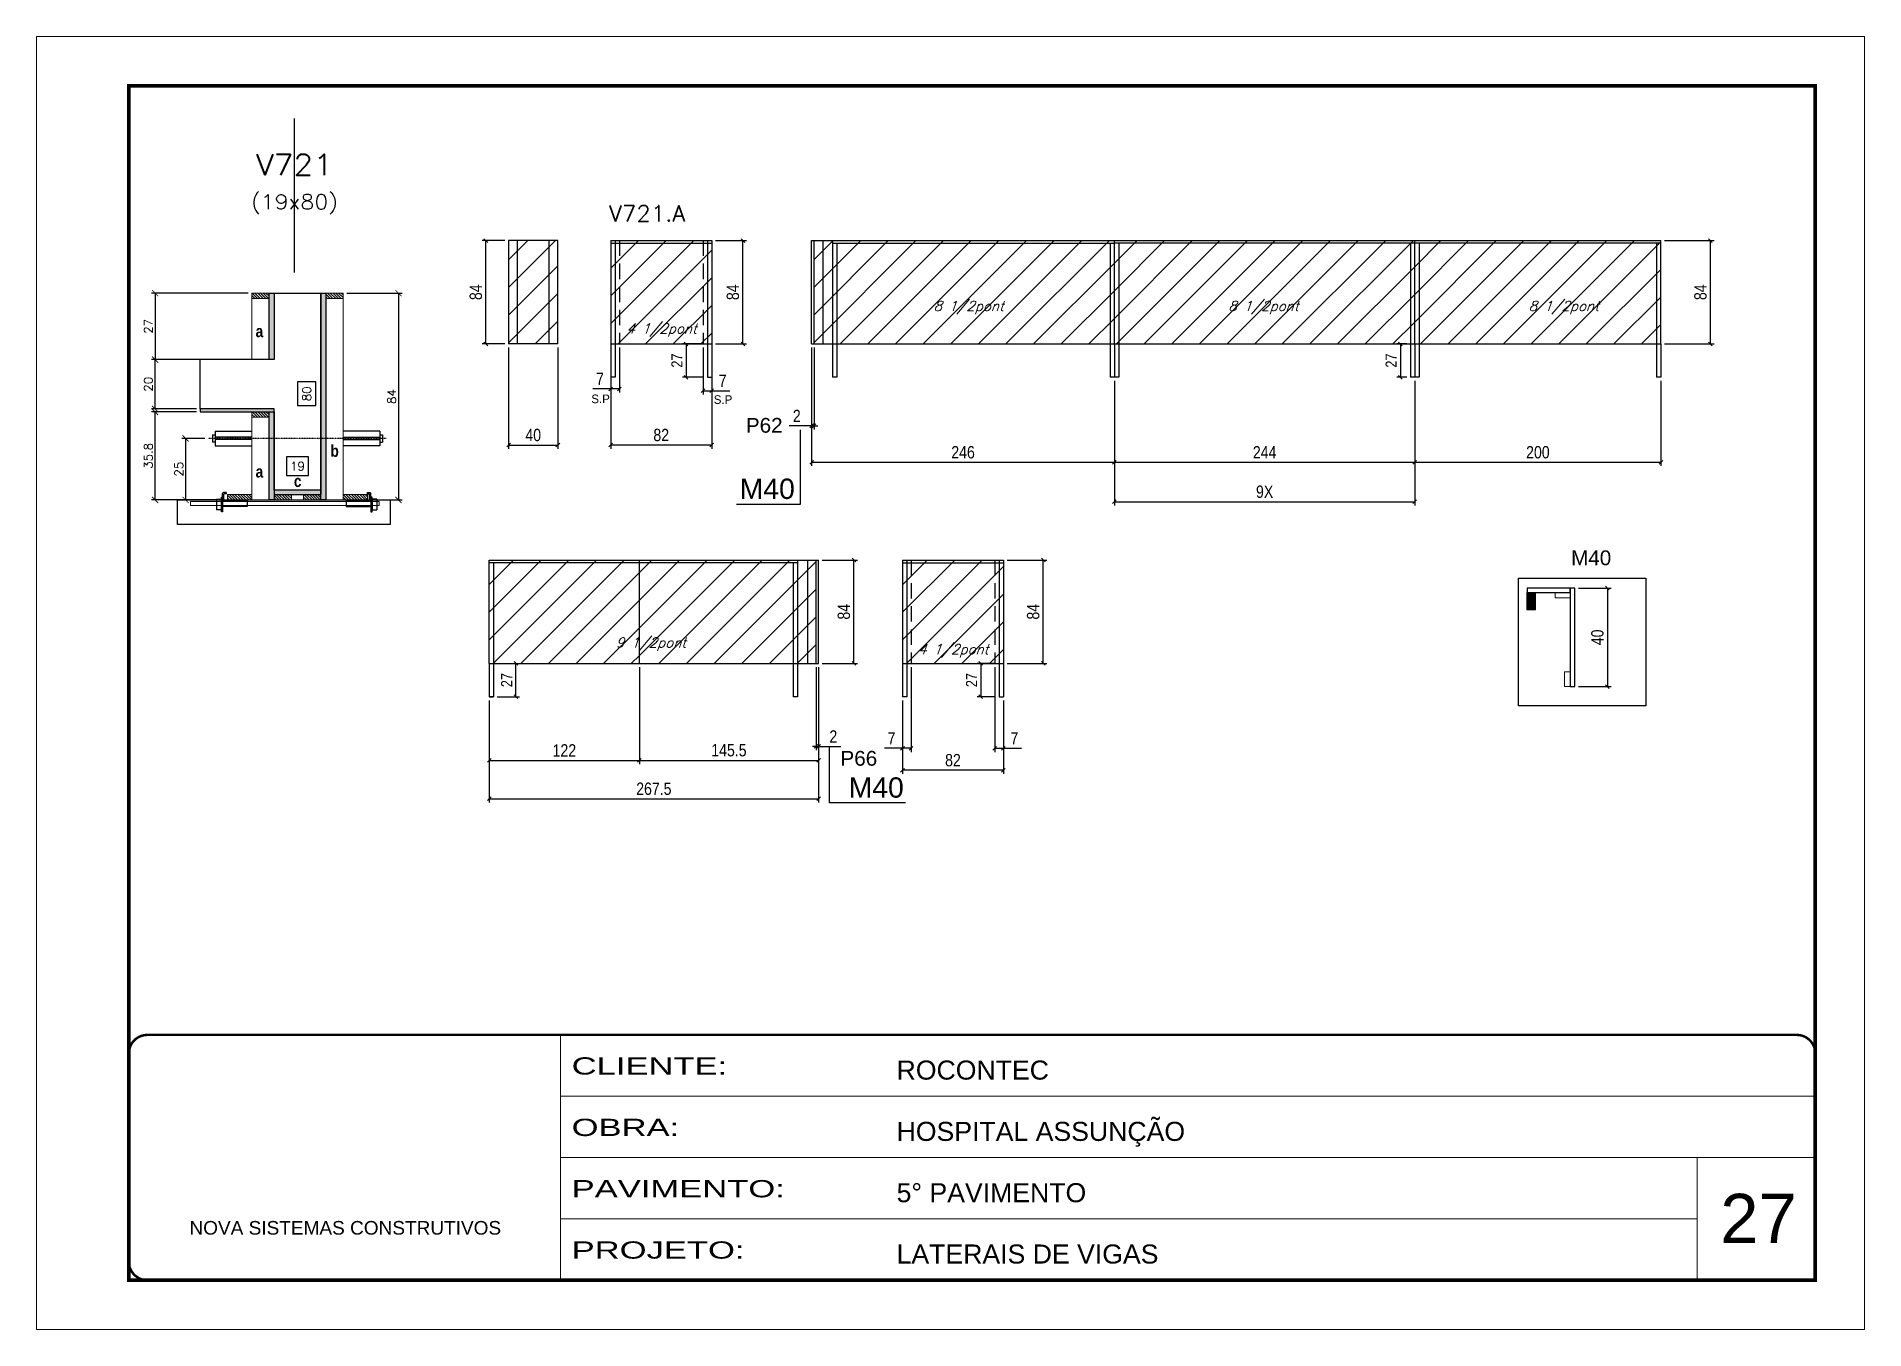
# Model space of a CAD drawing. Extents: x -20960 to -5926, y -2106 to 21915.
# Drawn here: x -9023 to -7538, y 13974 to 15024 of the extents above; entities that cross this region are included whole.
import ezdxf
from ezdxf.enums import TextEntityAlignment as Align

# ---------------------------------------------------------------- set-up
doc = ezdxf.new("R2010")
doc.units = 0
for name, pattern in [('CONTINUO', [0]), ('DASHED', [0.75, 0.5, -0.25]), ('HIDDEN', [0.375, 0.25, -0.125])]:
    doc.linetypes.add(name, pattern=pattern)
for name, color, linetype in [('5', 5, 'Continuous'), ('barrote', 251, 'Continuous'), ('COTA', 241, 'Continuous'), ('Cota Seção (2x)', 4, 'Continuous'), ('detalhes', 4, 'Continuous'), ('NOMENCLATURA', 7, 'Continuous'), ('Painéis', 200, 'Continuous'), ('presilha', 1, 'Continuous'), ('Reaproveitamento', 251, 'Continuous'), ('SARR_2.2x7', 40, 'Continuous'), ('SARR_3.5x7', 81, 'Continuous'), ('TENSOR', 3, 'Continuous'), ('texto', 7, 'Continuous'), ('Texto de Titulo', 7, 'Continuous'), ('Texto Qtd Sarr', 242, 'Continuous')]:
    doc.layers.add(name, color=color, linetype=linetype)
for name, color, linetype, lineweight in [('CARIMBO', 255, 'Continuous', 9), ('CONCRETO', 251, 'Continuous', 25), ('Folhas', 255, 'Continuous', 9), ('Hachura', 251, 'Continuous', 9), ('Madeira', 126, 'Continuous', 18), ('Sarr 2.2x7', 40, 'Continuous', 9), ('SARRAFO DE PRESSAO', 251, 'DASHED', 9), ('SCO-___-LAJ', 2, 'Continuous', 0), ('Texto Seção', 7, 'Continuous', 15)]:
    doc.layers.add(name, color=color, linetype=linetype, lineweight=lineweight)
doc.styles.add('ARIAL', font='arial.ttf')
doc.styles.add('COTA TECNICA', font='techl___.ttf', dxfattribs={"height": 10})
doc.styles.add('COTA TECNICA-50', font='techl___.ttf', dxfattribs={"height": 9})
doc.styles.add('REGUA-120', font='ROMANS.shx', dxfattribs={"height": 15})
doc.styles.add('Romans', font='romans.shx')
doc.styles.add('ROMAS860', font='ROMAS860.SHX')
doc.styles.get("Standard").update_dxf_attribs({"font": 'arial.ttf'})
doc.styles.add('TECNICA', font='techb___.ttf', dxfattribs={"height": 10})
doc.styles.add('Tecnologia', font='')
doc.styles.get('Tecnologia').set_extended_font_data('Forgotten Futurist')
doc.dimstyles.new('COTA PAINEL-50', dxfattribs={"dimtxt": 9, "dimasz": 3, "dimexe": 3, "dimexo": 3, "dimgap": 3, "dimtad": 1, "dimdec": 1, "dimzin": 12, "dimdsep": 46, "dimtxsty": 'COTA TECNICA-50', "dimblk1": 'OBLIQUE', "dimblk2": 'OBLIQUE', "dimsah": 1, "dimcen": 0.9, "dimclrd": 4, "dimclre": 4, "dimclrt": 240, "dimadec": 1, "dimazin": 3, "dimtfac": 1, "dimtdec": 1, "dimtmove": 0, "dimatfit": 3, "dimfxl": 1, "dimtolj": 1, "dimtzin": 12, "dimarcsym": 0})
doc.dimstyles.new('Cota Seção (2x)', dxfattribs={"dimtxt": 7, "dimasz": 5, "dimexe": 3, "dimexo": 3, "dimgap": 2, "dimtad": 3, "dimdec": 1, "dimlfac": 0.5, "dimzin": 12, "dimdsep": 46, "dimtxsty": 'Romans', "dimblk": 'ARCHTICK', "dimcen": 0, "dimclrd": 4, "dimclre": 4, "dimclrt": 1, "dimadec": 1, "dimazin": 3, "dimtfac": 1, "dimtdec": 1, "dimtmove": 0, "dimatfit": 3, "dimldrblk": 'OBLIQUE', "dimfxl": 1, "dimtolj": 1, "dimtzin": 12, "dimarcsym": 0})
doc.dimstyles.new('Cota Seção interna', dxfattribs={"dimtxt": 7, "dimasz": 6, "dimexe": 0.18, "dimexo": 2, "dimgap": -4, "dimtad": 3, "dimdec": 1, "dimlfac": 0.5, "dimzin": 12, "dimdsep": 46, "dimtxsty": 'Romans', "dimblk": 'ARCHTICK', "dimcen": 0.09, "dimse1": 1, "dimse2": 1, "dimsd1": 1, "dimsd2": 1, "dimclrd": 180, "dimclre": 5, "dimclrt": 1, "dimadec": 0, "dimazin": 3, "dimtfac": 1, "dimtdec": 1, "dimtofl": 0, "dimtmove": 0, "dimatfit": 3, "dimldrblk": 'ARCHTICK', "dimfxl": 1, "dimtolj": 1, "dimtzin": 0, "dimarcsym": 0})
doc.dimstyles.new('PAINEL', dxfattribs={"dimtxt": 10, "dimasz": 3, "dimexe": 3, "dimexo": 3, "dimgap": 3, "dimtad": 1, "dimdec": 1, "dimzin": 12, "dimdsep": 46, "dimtxsty": 'COTA TECNICA', "dimblk1": 'OBLIQUE', "dimblk2": 'OBLIQUE', "dimsah": 1, "dimcen": 0.9, "dimclrd": 4, "dimclre": 4, "dimclrt": 240, "dimadec": 1, "dimazin": 3, "dimtfac": 1, "dimtdec": 1, "dimtmove": 0, "dimatfit": 3, "dimfxl": 1, "dimtolj": 1, "dimtzin": 12, "dimarcsym": 0})
pattern_1 = [(45, (-1625.5, -3445.725), (-11.22532, 11.22532), [])]
pattern_2 = [(45, (-1612, 1148.575), (-11.22532, 11.22532), [])]

msp = doc.modelspace()

# ---------------------------------------------------------------- texts
at = {"layer": '5', "linetype": 'Continuous'}
for s, p in [('P62', (-8447.23, 14702.22)), ('P66', (-8370.39, 14431.77))]:
    msp.add_text(s, height=12, rotation=0.00004, dxfattribs=at).set_placement(p)
at = {"layer": '5', "color": 7, "linetype": 'Continuous'}
msp.add_text('M40', height=12, rotation=359.99996, dxfattribs=at).set_placement((-7776.81, 14594.61))
at = {"layer": 'CARIMBO', "style": 'ARIAL'}
msp.add_text('27', height=40, dxfattribs=at).set_placement((-7655.64, 14044.08))
at = {"layer": 'detalhes', "style": 'TECNICA'}
for s, p in [('a', (-8845.51, 14779.81)), ('b', (-8784.68, 14682.65)), ('a', (-8845.51, 14665.81)), ('c', (-8814.4, 14658.12))]:
    msp.add_text(s, height=9.6, dxfattribs=at).set_placement(p)
at = {"layer": 'NOMENCLATURA', "linetype": 'Continuous'}
for rotation, p in [(360, (-8452.3, 14648.41)), (0, (-8363.77, 14405.81))]:
    msp.add_text('M40', height=16.5, rotation=rotation, dxfattribs=at).set_placement(p)
at = {"layer": 'texto', "color": 2, "char_height": 8, "attachment_point": 5, "style": 'Romans'}
for s, insert in [('{\\Q19;\\C256;8 1/2pont}', (-8266.23, 14803.82)), ('{\\Q19;\\C256;8 1/2pont}', (-8026.74, 14803.82)), ('{\\Q19;\\C256;8 1/2pont}', (-7782.74, 14803.82)), ('{\\Q19;\\C256;4 1/2pont}', (-8515.61, 14785.55)), ('{\\Q19;\\C256;9 1/2pont}', (-8524.33, 14530.51)), ('{\\Q19;\\C256;4 1/2pont}', (-8278.66, 14525.08))]:
    msp.add_mtext(s, dxfattribs=dict(at, insert=insert))
at = {"layer": 'texto', "color": 4, "char_height": 7, "attachment_point": 5, "style": 'ROMAS860'}
for insert in [(-8565.27, 14729.66), (-8465.79, 14729.07)]:
    msp.add_mtext('S.P', dxfattribs=dict(at, insert=insert))
at = {"layer": 'Texto Seção', "style": 'REGUA-120', "width": 1.05}
msp.add_text('V721.A', height=13, dxfattribs=at).set_placement((-8558.43, 14873.75))

# ---------------------------------------------------------------- blocks, each defined once
blk = doc.blocks.new('9999999999')
at = {"color": 30, "linetype": 'CONTINUO'}
for p, q in [((98564.6, 34230.2), (98564.6, 34429.4)), ((98564.6, 34379.6), (99584, 34379.6)), ((98564.6, 34329.8), (99488, 34329.8)), ((99584, 34329.8), (99488, 34329.8)), ((99488, 34329.8), (99488, 34230.2)), ((98564.6, 34280), (99488, 34280))]:
    blk.add_line(p, q, dxfattribs=at)
at = {"color": 30, "linetype": 'CONTINUO', "const_width": 2}
blk.add_lwpolyline([(99584, 34230.2), (99584, 34414.4, 0.414214), (99569, 34429.4), (98229, 34429.4, 0.414214), (98214, 34414.4), (98214, 34245.2, 0.414214), (98229, 34230.2), (99584, 34230.2)], format="xyb", dxfattribs=at)
at = {"layer": 'Folhas'}
blk.add_lwpolyline([(98139, 34190.2), (99624, 34190.2), (99624, 35240.2), (98139, 35240.2)], close=True, dxfattribs=at)
at = {"layer": 'Folhas', "color": 30, "const_width": 3}
blk.add_lwpolyline([(98214, 34230.2), (99584, 34230.2), (99584, 35200.2), (98214, 35200.2)], close=True, dxfattribs=at)
at = {"color": 7, "linetype": 'Continuous', "ltscale": 5, "style": 'ARIAL'}
for s, height, p in [('ROCONTEC', 15.48, (98837.7, 34393.1)), ('HOSPITAL ASSUNÇÃO', 15.483, (98837.7, 34343.3)), ('5° PAVIMENTO', 15.483, (98837.7, 34293.5)), ('NOVA SISTEMAS CONSTRUTIVOS', 11.059, (98263.2, 34267.2)), ('LATERAIS DE VIGAS', 15.483, (98837.7, 34243.7))]:
    blk.add_text(s, height=height, dxfattribs=at).set_placement(p)
at = {"layer": 'Folhas', "color": 7, "style": 'Tecnologia', "width": 1.5}
for s, p in [('CLIENTE:', (98573.7, 34397.2)), ('OBRA:', (98573.7, 34347.3)), ('PAVIMENTO:', (98573.7, 34297.5)), ('PROJETO:', (98573.7, 34247.7))]:
    blk.add_text(s, height=14, dxfattribs=at).set_placement(p)
blk = doc.blocks.new('_Oblique')
at = {"color": 0, "linetype": 'ByBlock', "lineweight": -2}
blk.add_line((-0.5, -0.5), (0.5, 0.5), dxfattribs=at)
blk = doc.blocks.new('*D794')
at = {"layer": 'COTA', "color": 4, "lineweight": -2, "ltscale": 25, "transparency": 16777216}
for p, q in [((-8393.8, 14771.3), (-8393.8, 14675.2)), ((-8147.8, 14744.3), (-8147.8, 14675.2)), ((-8393.8, 14678.2), (-8147.8, 14678.2))]:
    blk.add_line(p, q, dxfattribs=at)
at = {"layer": 'Defpoints', "color": 0, "ltscale": 25, "transparency": 16777216}
for p in [(-8393.8, 14774.3), (-8147.8, 14747.3), (-8147.8, 14678.2)]:
    blk.add_point(p, dxfattribs=at)
at = {"layer": 'COTA', "color": 4, "lineweight": -2, "ltscale": 25, "transparency": 16777216, "xscale": 3, "yscale": 3, "zscale": 3, "rotation": 180}
blk.add_blockref('_Oblique', (-8393.8, 14678.2), dxfattribs=at)
at = {"layer": 'COTA', "color": 4, "lineweight": -2, "ltscale": 25, "transparency": 16777216, "xscale": 3, "yscale": 3, "zscale": 3}
blk.add_blockref('_Oblique', (-8147.8, 14678.2), dxfattribs=at)
at = {"layer": 'COTA', "color": 240, "ltscale": 25, "transparency": 16777216, "insert": (-8270.8, 14686.3), "char_height": 10, "attachment_point": 5, "style": 'COTA TECNICA'}
blk.add_mtext('\\A1;246', dxfattribs=at)
blk = doc.blocks.new('*D795')
at = {"layer": 'COTA', "color": 4, "lineweight": -2, "ltscale": 25, "transparency": 16777216}
for p, q in [((-8147.8, 14744.3), (-8147.8, 14675.2)), ((-7903.8, 14744.3), (-7903.8, 14675.2)), ((-8147.8, 14678.2), (-7903.8, 14678.2))]:
    blk.add_line(p, q, dxfattribs=at)
at = {"layer": 'Defpoints', "color": 0, "ltscale": 25, "transparency": 16777216}
for p in [(-8147.8, 14747.3), (-7903.8, 14747.3), (-7903.8, 14678.2)]:
    blk.add_point(p, dxfattribs=at)
at = {"layer": 'COTA', "color": 4, "lineweight": -2, "ltscale": 25, "transparency": 16777216, "xscale": 3, "yscale": 3, "zscale": 3, "rotation": 180}
blk.add_blockref('_Oblique', (-8147.8, 14678.2), dxfattribs=at)
at = {"layer": 'COTA', "color": 4, "lineweight": -2, "ltscale": 25, "transparency": 16777216, "xscale": 3, "yscale": 3, "zscale": 3}
blk.add_blockref('_Oblique', (-7903.8, 14678.2), dxfattribs=at)
at = {"layer": 'COTA', "color": 240, "ltscale": 25, "transparency": 16777216, "insert": (-8025.8, 14686.3), "char_height": 10, "attachment_point": 5, "style": 'COTA TECNICA'}
blk.add_mtext('\\A1;244', dxfattribs=at)
blk = doc.blocks.new('*D796')
at = {"layer": 'COTA', "color": 4, "lineweight": -2, "ltscale": 25, "transparency": 16777216}
for p, q in [((-8147.8, 14744.3), (-8147.8, 14643.2)), ((-7903.8, 14744.3), (-7903.8, 14643.2)), ((-8147.8, 14646.2), (-7903.8, 14646.2))]:
    blk.add_line(p, q, dxfattribs=at)
at = {"layer": 'Defpoints', "color": 0, "ltscale": 25, "transparency": 16777216}
for p in [(-8147.8, 14747.3), (-7903.8, 14747.3), (-7903.8, 14646.2)]:
    blk.add_point(p, dxfattribs=at)
at = {"layer": 'COTA', "color": 4, "lineweight": -2, "ltscale": 25, "transparency": 16777216, "xscale": 3, "yscale": 3, "zscale": 3, "rotation": 180}
blk.add_blockref('_Oblique', (-8147.8, 14646.2), dxfattribs=at)
at = {"layer": 'COTA', "color": 4, "lineweight": -2, "ltscale": 25, "transparency": 16777216, "xscale": 3, "yscale": 3, "zscale": 3}
blk.add_blockref('_Oblique', (-7903.8, 14646.2), dxfattribs=at)
at = {"layer": 'COTA', "color": 240, "ltscale": 25, "transparency": 16777216, "insert": (-8025.8, 14654.2), "char_height": 10, "attachment_point": 5, "style": 'COTA TECNICA'}
blk.add_mtext('\\A1;9X', dxfattribs=at)
blk = doc.blocks.new('*D797')
at = {"layer": 'COTA', "color": 4, "lineweight": -2, "ltscale": 25, "transparency": 16777216}
for p, q in [((-8388.2, 14511.8), (-8388.2, 14401.9)), ((-8655.7, 14484.8), (-8655.7, 14401.9)), ((-8655.7, 14404.9), (-8388.2, 14404.9))]:
    blk.add_line(p, q, dxfattribs=at)
at = {"layer": 'Defpoints', "color": 0, "ltscale": 25, "transparency": 16777216}
for p in [(-8388.2, 14514.8), (-8655.7, 14487.8), (-8388.2, 14404.9)]:
    blk.add_point(p, dxfattribs=at)
at = {"layer": 'COTA', "color": 4, "lineweight": -2, "ltscale": 25, "transparency": 16777216, "xscale": 3, "yscale": 3, "zscale": 3, "rotation": 180}
blk.add_blockref('_Oblique', (-8655.7, 14404.9), dxfattribs=at)
at = {"layer": 'COTA', "color": 4, "lineweight": -2, "ltscale": 25, "transparency": 16777216, "xscale": 3, "yscale": 3, "zscale": 3}
blk.add_blockref('_Oblique', (-8388.2, 14404.9), dxfattribs=at)
at = {"layer": 'COTA', "color": 240, "ltscale": 25, "transparency": 16777216, "insert": (-8522, 14413), "char_height": 10, "attachment_point": 5, "style": 'COTA TECNICA'}
blk.add_mtext('\\A1;267.5', dxfattribs=at)
blk = doc.blocks.new('*D798')
at = {"layer": 'COTA', "color": 4, "lineweight": -2, "ltscale": 25, "transparency": 16777216}
for p, q in [((-8533.7, 14511.8), (-8533.7, 14433.1)), ((-8655.7, 14484.8), (-8655.7, 14433.1)), ((-8655.7, 14436.1), (-8533.7, 14436.1))]:
    blk.add_line(p, q, dxfattribs=at)
at = {"layer": 'Defpoints', "color": 0, "ltscale": 25, "transparency": 16777216}
for p in [(-8533.7, 14514.8), (-8655.7, 14487.8), (-8533.7, 14436.1)]:
    blk.add_point(p, dxfattribs=at)
at = {"layer": 'COTA', "color": 4, "lineweight": -2, "ltscale": 25, "transparency": 16777216, "xscale": 3, "yscale": 3, "zscale": 3, "rotation": 180}
blk.add_blockref('_Oblique', (-8655.7, 14436.1), dxfattribs=at)
at = {"layer": 'COTA', "color": 4, "lineweight": -2, "ltscale": 25, "transparency": 16777216, "xscale": 3, "yscale": 3, "zscale": 3}
blk.add_blockref('_Oblique', (-8533.7, 14436.1), dxfattribs=at)
at = {"layer": 'COTA', "color": 240, "ltscale": 25, "transparency": 16777216, "insert": (-8594.7, 14444.2), "char_height": 10, "attachment_point": 5, "style": 'COTA TECNICA'}
blk.add_mtext('\\A1;122', dxfattribs=at)
blk = doc.blocks.new('*D799')
at = {"layer": 'COTA', "color": 4, "lineweight": -2, "ltscale": 25, "transparency": 16777216}
for p, q in [((-8533.7, 14511.8), (-8533.7, 14433.1)), ((-8388.2, 14511.8), (-8388.2, 14433.1)), ((-8533.7, 14436.1), (-8388.2, 14436.1))]:
    blk.add_line(p, q, dxfattribs=at)
at = {"layer": 'Defpoints', "color": 0, "ltscale": 25, "transparency": 16777216}
for p in [(-8533.7, 14514.8), (-8388.2, 14514.8), (-8388.2, 14436.1)]:
    blk.add_point(p, dxfattribs=at)
at = {"layer": 'COTA', "color": 4, "lineweight": -2, "ltscale": 25, "transparency": 16777216, "xscale": 3, "yscale": 3, "zscale": 3, "rotation": 180}
blk.add_blockref('_Oblique', (-8533.7, 14436.1), dxfattribs=at)
at = {"layer": 'COTA', "color": 4, "lineweight": -2, "ltscale": 25, "transparency": 16777216, "xscale": 3, "yscale": 3, "zscale": 3}
blk.add_blockref('_Oblique', (-8388.2, 14436.1), dxfattribs=at)
at = {"layer": 'COTA', "color": 240, "ltscale": 25, "transparency": 16777216, "insert": (-8461, 14444.3), "char_height": 10, "attachment_point": 5, "style": 'COTA TECNICA'}
blk.add_mtext('\\A1;145.5', dxfattribs=at)
blk = doc.blocks.new('titulo1')
at = {"layer": 'Defpoints', "color": 252, "linetype": 'HIDDEN', "ltscale": 2}
blk.add_line((0, 0), (0, 125), dxfattribs=at)
at = {"layer": 'Defpoints', "style": 'Romans', "oblique": 15}
blk.add_attdef('FOLHA', text='', height=10, dxfattribs=at).set_placement((0, 15.6), align=Align.MIDDLE_CENTER)
at = {"layer": 'Texto Qtd Sarr', "color": 3, "style": 'Romans', "oblique": 15}
for tag, height, p in [('TITULO', 17, (0, 71.4)), ('SEÇÃO', 12, (0, 41.5))]:
    blk.add_attdef(tag, text='', height=height, dxfattribs=at).set_placement(p, align=Align.MIDDLE_CENTER)
blk = doc.blocks.new('*D800')
at = {"layer": 'COTA', "color": 4, "lineweight": -2, "ltscale": 25, "transparency": 16777216}
for p, q in [((-8390.2, 14511.8), (-8390.2, 14444.5)), ((-8388.2, 14511.8), (-8388.2, 14444.5)), ((-8390.2, 14447.5), (-8393.2, 14447.5)), ((-8390.2, 14447.5), (-8388.2, 14447.5)), ((-8388.2, 14447.5), (-8370.1, 14447.5))]:
    blk.add_line(p, q, dxfattribs=at)
at = {"layer": 'Defpoints', "color": 0, "ltscale": 25, "transparency": 16777216}
for p in [(-8390.2, 14514.8), (-8388.2, 14514.8), (-8388.2, 14447.5)]:
    blk.add_point(p, dxfattribs=at)
at = {"layer": 'COTA', "color": 4, "lineweight": -2, "ltscale": 25, "transparency": 16777216, "xscale": 3, "yscale": 3, "zscale": 3}
blk.add_blockref('_Oblique', (-8390.2, 14447.5), dxfattribs=at)
at = {"layer": 'COTA', "color": 4, "lineweight": -2, "ltscale": 25, "transparency": 16777216, "xscale": 3, "yscale": 3, "zscale": 3, "rotation": 180}
blk.add_blockref('_Oblique', (-8388.2, 14447.5), dxfattribs=at)
at = {"layer": 'COTA', "color": 240, "ltscale": 25, "transparency": 16777216, "insert": (-8376.2, 14455.5), "char_height": 10, "attachment_point": 5, "style": 'COTA TECNICA'}
blk.add_mtext('\\A1;2', dxfattribs=at)
blk = doc.blocks.new('*D817')
at = {"layer": 'Defpoints', "color": 0, "linetype": 'ByBlock', "transparency": 16777216}
for p in [(-7773.7, 14576), (-7773.7, 14496), (-7747.3, 14496)]:
    blk.add_point(p, dxfattribs=at)
at = {"layer": 'Sarr 2.2x7', "color": 4, "linetype": 'ByBlock', "lineweight": -2, "transparency": 16777216}
for p, q in [((-7770.7, 14576), (-7744.3, 14576)), ((-7747.3, 14576), (-7747.3, 14496)), ((-7770.7, 14496), (-7744.3, 14496))]:
    blk.add_line(p, q, dxfattribs=at)
at = {"layer": 'Sarr 2.2x7', "color": 4, "linetype": 'ByBlock', "lineweight": -2, "transparency": 16777216, "xscale": 3, "yscale": 3, "zscale": 3}
for p, rotation in [((-7747.3, 14576), 90), ((-7747.3, 14496), 270)]:
    blk.add_blockref('_Oblique', p, dxfattribs=dict(at, rotation=rotation))
at = {"layer": 'Sarr 2.2x7', "color": 240, "linetype": 'ByBlock', "transparency": 16777216, "insert": (-7755.4, 14536), "char_height": 10, "attachment_point": 5, "rotation": 90, "style": 'COTA TECNICA'}
blk.add_mtext('\\A1;40', dxfattribs=at)
blk = doc.blocks.new('*D818')
at = {"layer": 'COTA', "color": 4, "lineweight": -2, "ltscale": 25, "transparency": 16777216}
for p, q in [((-8245, 14511.8), (-8245, 14442.9)), ((-8238, 14484.8), (-8238, 14442.9)), ((-8245, 14445.9), (-8238, 14445.9)), ((-8238, 14445.9), (-8223.3, 14445.9))]:
    blk.add_line(p, q, dxfattribs=at)
at = {"layer": 'Defpoints', "color": 0, "ltscale": 25, "transparency": 16777216}
for p in [(-8245, 14514.8), (-8238, 14487.8), (-8238, 14445.9)]:
    blk.add_point(p, dxfattribs=at)
at = {"layer": 'COTA', "color": 4, "lineweight": -2, "ltscale": 25, "transparency": 16777216, "xscale": 3, "yscale": 3, "zscale": 3, "rotation": 180}
blk.add_blockref('_Oblique', (-8245, 14445.9), dxfattribs=at)
at = {"layer": 'COTA', "color": 4, "lineweight": -2, "ltscale": 25, "transparency": 16777216, "xscale": 3, "yscale": 3, "zscale": 3}
blk.add_blockref('_Oblique', (-8238, 14445.9), dxfattribs=at)
at = {"layer": 'COTA', "color": 240, "ltscale": 25, "transparency": 16777216, "insert": (-8229.1, 14454), "char_height": 10, "attachment_point": 5, "style": 'COTA TECNICA'}
blk.add_mtext('\\A1;7', dxfattribs=at)
blk = doc.blocks.new('*D801')
at = {"layer": 'COTA', "color": 4, "lineweight": -2, "ltscale": 25, "transparency": 16777216}
for p, q in [((-8313, 14511.8), (-8313, 14442.9)), ((-8320, 14484.8), (-8320, 14442.9)), ((-8320, 14445.9), (-8334.7, 14445.9)), ((-8313, 14445.9), (-8320, 14445.9))]:
    blk.add_line(p, q, dxfattribs=at)
at = {"layer": 'Defpoints', "color": 0, "ltscale": 25, "transparency": 16777216}
for p in [(-8313, 14514.8), (-8320, 14487.8), (-8320, 14445.9)]:
    blk.add_point(p, dxfattribs=at)
at = {"layer": 'COTA', "color": 4, "lineweight": -2, "ltscale": 25, "transparency": 16777216, "xscale": 3, "yscale": 3, "zscale": 3, "rotation": 180}
blk.add_blockref('_Oblique', (-8320, 14445.9), dxfattribs=at)
at = {"layer": 'COTA', "color": 4, "lineweight": -2, "ltscale": 25, "transparency": 16777216, "xscale": 3, "yscale": 3, "zscale": 3}
blk.add_blockref('_Oblique', (-8313, 14445.9), dxfattribs=at)
at = {"layer": 'COTA', "color": 240, "ltscale": 25, "transparency": 16777216, "insert": (-8328.9, 14454), "char_height": 10, "attachment_point": 5, "style": 'COTA TECNICA'}
blk.add_mtext('\\A1;7', dxfattribs=at)
blk = doc.blocks.new('*D802')
at = {"layer": 'COTA', "color": 4, "lineweight": -2, "ltscale": 25, "transparency": 16777216}
for p, q in [((-8320, 14484.8), (-8320, 14425.1)), ((-8238, 14484.8), (-8238, 14425.1)), ((-8238, 14428.1), (-8320, 14428.1))]:
    blk.add_line(p, q, dxfattribs=at)
at = {"layer": 'Defpoints', "color": 0, "ltscale": 25, "transparency": 16777216}
for p in [(-8320, 14487.8), (-8238, 14487.8), (-8320, 14428.1)]:
    blk.add_point(p, dxfattribs=at)
at = {"layer": 'COTA', "color": 4, "lineweight": -2, "ltscale": 25, "transparency": 16777216, "xscale": 3, "yscale": 3, "zscale": 3, "rotation": 180}
blk.add_blockref('_Oblique', (-8320, 14428.1), dxfattribs=at)
at = {"layer": 'COTA', "color": 4, "lineweight": -2, "ltscale": 25, "transparency": 16777216, "xscale": 3, "yscale": 3, "zscale": 3}
blk.add_blockref('_Oblique', (-8238, 14428.1), dxfattribs=at)
at = {"layer": 'COTA', "color": 240, "ltscale": 25, "transparency": 16777216, "insert": (-8279, 14436.2), "char_height": 10, "attachment_point": 5, "style": 'COTA TECNICA'}
blk.add_mtext('\\A1;82', dxfattribs=at)
blk = doc.blocks.new('*D819')
at = {"layer": 'COTA', "color": 4, "lineweight": -2, "ltscale": 25, "transparency": 16777216}
for p, q in [((-8235, 14598.8), (-8202.7, 14598.8)), ((-8205.7, 14514.8), (-8205.7, 14598.8)), ((-8235, 14514.8), (-8202.7, 14514.8))]:
    blk.add_line(p, q, dxfattribs=at)
at = {"layer": 'Defpoints', "color": 0, "ltscale": 25, "transparency": 16777216}
for p in [(-8238, 14598.8), (-8205.7, 14598.8), (-8238, 14514.8)]:
    blk.add_point(p, dxfattribs=at)
at = {"layer": 'COTA', "color": 4, "lineweight": -2, "ltscale": 25, "transparency": 16777216, "xscale": 3, "yscale": 3, "zscale": 3}
for p, rotation in [((-8205.7, 14598.8), 90), ((-8205.7, 14514.8), 270)]:
    blk.add_blockref('_Oblique', p, dxfattribs=dict(at, rotation=rotation))
at = {"layer": 'COTA', "color": 240, "ltscale": 25, "transparency": 16777216, "insert": (-8213.8, 14556.8), "char_height": 10, "attachment_point": 5, "rotation": 90, "style": 'COTA TECNICA'}
blk.add_mtext('\\A1;84', dxfattribs=at)
blk = doc.blocks.new('*D820')
at = {"layer": 'COTA', "color": 4, "lineweight": -2, "ltscale": 25, "transparency": 16777216}
for p, q in [((-8482, 14771.3), (-8482, 14733.3)), ((-8475, 14771.3), (-8475, 14733.3)), ((-8482, 14736.3), (-8475, 14736.3)), ((-8475, 14736.3), (-8460.2, 14736.3))]:
    blk.add_line(p, q, dxfattribs=at)
at = {"layer": 'Defpoints', "color": 0, "ltscale": 25, "transparency": 16777216}
for p in [(-8482, 14774.3), (-8475, 14774.3), (-8475, 14736.3)]:
    blk.add_point(p, dxfattribs=at)
at = {"layer": 'COTA', "color": 4, "lineweight": -2, "ltscale": 25, "transparency": 16777216, "xscale": 3, "yscale": 3, "zscale": 3, "rotation": 180}
blk.add_blockref('_Oblique', (-8482, 14736.3), dxfattribs=at)
at = {"layer": 'COTA', "color": 4, "lineweight": -2, "ltscale": 25, "transparency": 16777216, "xscale": 3, "yscale": 3, "zscale": 3}
blk.add_blockref('_Oblique', (-8475, 14736.3), dxfattribs=at)
at = {"layer": 'COTA', "color": 240, "ltscale": 25, "transparency": 16777216, "insert": (-8466.1, 14744.4), "char_height": 10, "attachment_point": 5, "style": 'COTA TECNICA'}
blk.add_mtext('\\A1;7', dxfattribs=at)
blk = doc.blocks.new('*D821')
at = {"layer": 'COTA', "color": 4, "lineweight": -2, "ltscale": 25, "transparency": 16777216}
for p, q in [((-8557, 14771.3), (-8557, 14734.8)), ((-8550, 14771.3), (-8550, 14734.8)), ((-8557, 14737.8), (-8571.7, 14737.8)), ((-8550, 14737.8), (-8557, 14737.8))]:
    blk.add_line(p, q, dxfattribs=at)
at = {"layer": 'Defpoints', "color": 0, "ltscale": 25, "transparency": 16777216}
for p in [(-8557, 14774.3), (-8550, 14774.3), (-8557, 14737.8)]:
    blk.add_point(p, dxfattribs=at)
at = {"layer": 'COTA', "color": 4, "lineweight": -2, "ltscale": 25, "transparency": 16777216, "xscale": 3, "yscale": 3, "zscale": 3, "rotation": 180}
blk.add_blockref('_Oblique', (-8557, 14737.8), dxfattribs=at)
at = {"layer": 'COTA', "color": 4, "lineweight": -2, "ltscale": 25, "transparency": 16777216, "xscale": 3, "yscale": 3, "zscale": 3}
blk.add_blockref('_Oblique', (-8550, 14737.8), dxfattribs=at)
at = {"layer": 'COTA', "color": 240, "ltscale": 25, "transparency": 16777216, "insert": (-8565.8, 14745.9), "char_height": 10, "attachment_point": 5, "style": 'COTA TECNICA'}
blk.add_mtext('\\A1;7', dxfattribs=at)
blk = doc.blocks.new('*D803')
at = {"layer": 'COTA', "color": 4, "lineweight": -2, "ltscale": 25, "transparency": 16777216}
for p, q in [((-8557, 14744.3), (-8557, 14689.2)), ((-8475, 14744.3), (-8475, 14689.2)), ((-8475, 14692.2), (-8557, 14692.2))]:
    blk.add_line(p, q, dxfattribs=at)
at = {"layer": 'Defpoints', "color": 0, "ltscale": 25, "transparency": 16777216}
for p in [(-8557, 14747.3), (-8475, 14747.3), (-8557, 14692.2)]:
    blk.add_point(p, dxfattribs=at)
at = {"layer": 'COTA', "color": 4, "lineweight": -2, "ltscale": 25, "transparency": 16777216, "xscale": 3, "yscale": 3, "zscale": 3, "rotation": 180}
blk.add_blockref('_Oblique', (-8557, 14692.2), dxfattribs=at)
at = {"layer": 'COTA', "color": 4, "lineweight": -2, "ltscale": 25, "transparency": 16777216, "xscale": 3, "yscale": 3, "zscale": 3}
blk.add_blockref('_Oblique', (-8475, 14692.2), dxfattribs=at)
at = {"layer": 'COTA', "color": 240, "ltscale": 25, "transparency": 16777216, "insert": (-8516, 14700.3), "char_height": 10, "attachment_point": 5, "style": 'COTA TECNICA'}
blk.add_mtext('\\A1;82', dxfattribs=at)
blk = doc.blocks.new('*D822')
at = {"layer": 'COTA', "color": 4, "lineweight": -2, "ltscale": 25, "transparency": 16777216}
for p, q in [((-8472, 14858.3), (-8446.7, 14858.3)), ((-8449.7, 14774.3), (-8449.7, 14858.3)), ((-8472, 14774.3), (-8446.7, 14774.3))]:
    blk.add_line(p, q, dxfattribs=at)
at = {"layer": 'Defpoints', "color": 0, "ltscale": 25, "transparency": 16777216}
for p in [(-8475, 14858.3), (-8449.7, 14858.3), (-8475, 14774.3)]:
    blk.add_point(p, dxfattribs=at)
at = {"layer": 'COTA', "color": 4, "lineweight": -2, "ltscale": 25, "transparency": 16777216, "xscale": 3, "yscale": 3, "zscale": 3}
for p, rotation in [((-8449.7, 14858.3), 90), ((-8449.7, 14774.3), 270)]:
    blk.add_blockref('_Oblique', p, dxfattribs=dict(at, rotation=rotation))
at = {"layer": 'COTA', "color": 240, "ltscale": 25, "transparency": 16777216, "insert": (-8457.8, 14816.3), "char_height": 10, "attachment_point": 5, "rotation": 90, "style": 'COTA TECNICA'}
blk.add_mtext('\\A1;84', dxfattribs=at)
blk = doc.blocks.new('*D804')
at = {"layer": 'COTA', "color": 4, "lineweight": -2, "ltscale": 25, "transparency": 16777216}
for p, q in [((-8393.8, 14771.3), (-8393.8, 14704.8)), ((-8391.8, 14771.3), (-8391.8, 14704.8)), ((-8393.8, 14707.8), (-8412, 14707.8)), ((-8391.8, 14707.8), (-8393.8, 14707.8)), ((-8391.8, 14707.8), (-8388.8, 14707.8))]:
    blk.add_line(p, q, dxfattribs=at)
at = {"layer": 'Defpoints', "color": 0, "ltscale": 25, "transparency": 16777216}
for p in [(-8393.8, 14774.3), (-8391.8, 14774.3), (-8393.8, 14707.8)]:
    blk.add_point(p, dxfattribs=at)
at = {"layer": 'COTA', "color": 4, "lineweight": -2, "ltscale": 25, "transparency": 16777216, "xscale": 3, "yscale": 3, "zscale": 3}
blk.add_blockref('_Oblique', (-8393.8, 14707.8), dxfattribs=at)
at = {"layer": 'COTA', "color": 4, "lineweight": -2, "ltscale": 25, "transparency": 16777216, "xscale": 3, "yscale": 3, "zscale": 3, "rotation": 180}
blk.add_blockref('_Oblique', (-8391.8, 14707.8), dxfattribs=at)
at = {"layer": 'COTA', "color": 240, "ltscale": 25, "transparency": 16777216, "insert": (-8405.9, 14715.8), "char_height": 10, "attachment_point": 5, "style": 'COTA TECNICA'}
blk.add_mtext('\\A1;2', dxfattribs=at)
blk = doc.blocks.new('*D805')
at = {"layer": 'COTA', "color": 4, "lineweight": -2, "ltscale": 25, "transparency": 16777216}
for p, q in [((-7903.8, 14744.3), (-7903.8, 14675.2)), ((-7703.8, 14744.3), (-7703.8, 14675.2)), ((-7903.8, 14678.2), (-7703.8, 14678.2))]:
    blk.add_line(p, q, dxfattribs=at)
at = {"layer": 'Defpoints', "color": 0, "ltscale": 25, "transparency": 16777216}
for p in [(-7903.8, 14747.3), (-7703.8, 14747.3), (-7703.8, 14678.2)]:
    blk.add_point(p, dxfattribs=at)
at = {"layer": 'COTA', "color": 4, "lineweight": -2, "ltscale": 25, "transparency": 16777216, "xscale": 3, "yscale": 3, "zscale": 3, "rotation": 180}
blk.add_blockref('_Oblique', (-7903.8, 14678.2), dxfattribs=at)
at = {"layer": 'COTA', "color": 4, "lineweight": -2, "ltscale": 25, "transparency": 16777216, "xscale": 3, "yscale": 3, "zscale": 3}
blk.add_blockref('_Oblique', (-7703.8, 14678.2), dxfattribs=at)
at = {"layer": 'COTA', "color": 240, "ltscale": 25, "transparency": 16777216, "insert": (-7803.8, 14686.3), "char_height": 10, "attachment_point": 5, "style": 'COTA TECNICA'}
blk.add_mtext('\\A1;200', dxfattribs=at)
blk = doc.blocks.new('*D806')
at = {"layer": 'COTA', "color": 4, "lineweight": -2, "ltscale": 25, "transparency": 16777216}
for p, q in [((-8640, 14771.3), (-8640, 14689.2)), ((-8600, 14771.3), (-8600, 14689.2)), ((-8640, 14692.2), (-8600, 14692.2))]:
    blk.add_line(p, q, dxfattribs=at)
at = {"layer": 'Defpoints', "color": 0, "ltscale": 25, "transparency": 16777216}
for p in [(-8640, 14774.3), (-8600, 14774.3), (-8600, 14692.2)]:
    blk.add_point(p, dxfattribs=at)
at = {"layer": 'COTA', "color": 4, "lineweight": -2, "ltscale": 25, "transparency": 16777216, "xscale": 3, "yscale": 3, "zscale": 3, "rotation": 180}
blk.add_blockref('_Oblique', (-8640, 14692.2), dxfattribs=at)
at = {"layer": 'COTA', "color": 4, "lineweight": -2, "ltscale": 25, "transparency": 16777216, "xscale": 3, "yscale": 3, "zscale": 3}
blk.add_blockref('_Oblique', (-8600, 14692.2), dxfattribs=at)
at = {"layer": 'COTA', "color": 240, "ltscale": 25, "transparency": 16777216, "insert": (-8620, 14700.3), "char_height": 10, "attachment_point": 5, "style": 'COTA TECNICA'}
blk.add_mtext('\\A1;40', dxfattribs=at)
blk = doc.blocks.new('*D807')
at = {"layer": 'COTA', "color": 4, "lineweight": -2, "ltscale": 25, "transparency": 16777216}
for p, q in [((-8643, 14858.3), (-8661.5, 14858.3)), ((-8658.5, 14774.3), (-8658.5, 14858.3)), ((-8643, 14774.3), (-8661.5, 14774.3))]:
    blk.add_line(p, q, dxfattribs=at)
at = {"layer": 'Defpoints', "color": 0, "ltscale": 25, "transparency": 16777216}
for p in [(-8658.5, 14858.3), (-8640, 14858.3), (-8640, 14774.3)]:
    blk.add_point(p, dxfattribs=at)
at = {"layer": 'COTA', "color": 4, "lineweight": -2, "ltscale": 25, "transparency": 16777216, "xscale": 3, "yscale": 3, "zscale": 3}
for p, rotation in [((-8658.5, 14858.3), 90), ((-8658.5, 14774.3), 270)]:
    blk.add_blockref('_Oblique', p, dxfattribs=dict(at, rotation=rotation))
at = {"layer": 'COTA', "color": 240, "ltscale": 25, "transparency": 16777216, "insert": (-8666.6, 14816.3), "char_height": 10, "attachment_point": 5, "rotation": 90, "style": 'COTA TECNICA'}
blk.add_mtext('\\A1;84', dxfattribs=at)
blk = doc.blocks.new('*D823')
at = {"layer": 'COTA', "color": 4, "lineweight": -2, "ltscale": 25, "transparency": 16777216}
for p, q in [((-7700.8, 14858.3), (-7660.6, 14858.3)), ((-7663.6, 14774.3), (-7663.6, 14858.3)), ((-7700.8, 14774.3), (-7660.6, 14774.3))]:
    blk.add_line(p, q, dxfattribs=at)
at = {"layer": 'Defpoints', "color": 0, "ltscale": 25, "transparency": 16777216}
for p in [(-7703.8, 14858.3), (-7663.6, 14858.3), (-7703.8, 14774.3)]:
    blk.add_point(p, dxfattribs=at)
at = {"layer": 'COTA', "color": 4, "lineweight": -2, "ltscale": 25, "transparency": 16777216, "xscale": 3, "yscale": 3, "zscale": 3}
for p, rotation in [((-7663.6, 14858.3), 90), ((-7663.6, 14774.3), 270)]:
    blk.add_blockref('_Oblique', p, dxfattribs=dict(at, rotation=rotation))
at = {"layer": 'COTA', "color": 240, "ltscale": 25, "transparency": 16777216, "insert": (-7671.7, 14816.3), "char_height": 10, "attachment_point": 5, "rotation": 90, "style": 'COTA TECNICA'}
blk.add_mtext('\\A1;84', dxfattribs=at)
blk = doc.blocks.new('*D824')
at = {"layer": 'COTA', "color": 4, "lineweight": -2, "ltscale": 25, "transparency": 16777216}
for p, q in [((-8385.2, 14598.8), (-8356.5, 14598.8)), ((-8359.5, 14514.8), (-8359.5, 14598.8)), ((-8385.2, 14514.8), (-8356.5, 14514.8))]:
    blk.add_line(p, q, dxfattribs=at)
at = {"layer": 'Defpoints', "color": 0, "ltscale": 25, "transparency": 16777216}
for p in [(-8388.2, 14598.8), (-8359.5, 14598.8), (-8388.2, 14514.8)]:
    blk.add_point(p, dxfattribs=at)
at = {"layer": 'COTA', "color": 4, "lineweight": -2, "ltscale": 25, "transparency": 16777216, "xscale": 3, "yscale": 3, "zscale": 3}
for p, rotation in [((-8359.5, 14598.8), 90), ((-8359.5, 14514.8), 270)]:
    blk.add_blockref('_Oblique', p, dxfattribs=dict(at, rotation=rotation))
at = {"layer": 'COTA', "color": 240, "ltscale": 25, "transparency": 16777216, "insert": (-8367.6, 14556.8), "char_height": 10, "attachment_point": 5, "rotation": 90, "style": 'COTA TECNICA'}
blk.add_mtext('\\A1;84', dxfattribs=at)
blk = doc.blocks.new('*D829')
at = {"layer": 'COTA', "color": 4, "lineweight": -2, "transparency": 16777216}
for p, q in [((-7910.3, 14774.3), (-7918.5, 14774.3)), ((-7915.5, 14774.3), (-7915.5, 14747.3)), ((-7910.3, 14747.3), (-7918.5, 14747.3))]:
    blk.add_line(p, q, dxfattribs=at)
at = {"layer": 'Defpoints', "color": 0, "transparency": 16777216}
for p in [(-7907.3, 14774.3), (-7915.5, 14747.3), (-7907.3, 14747.3)]:
    blk.add_point(p, dxfattribs=at)
at = {"layer": 'COTA', "color": 4, "lineweight": -2, "transparency": 16777216, "xscale": 3, "yscale": 3, "zscale": 3}
for p, rotation in [((-7915.5, 14774.3), 90), ((-7915.5, 14747.3), 270)]:
    blk.add_blockref('_Oblique', p, dxfattribs=dict(at, rotation=rotation))
at = {"layer": 'COTA', "color": 240, "transparency": 16777216, "insert": (-7923, 14760.8), "char_height": 9, "attachment_point": 5, "rotation": 90, "style": 'COTA TECNICA-50'}
blk.add_mtext('\\A1;27', dxfattribs=at)
blk = doc.blocks.new('*D830')
at = {"layer": 'COTA', "color": 4, "lineweight": -2, "transparency": 16777216}
for p, q in [((-8649.2, 14514.8), (-8631.1, 14514.8)), ((-8634.1, 14487.8), (-8634.1, 14514.8)), ((-8649.2, 14487.8), (-8631.1, 14487.8))]:
    blk.add_line(p, q, dxfattribs=at)
at = {"layer": 'Defpoints', "color": 0, "transparency": 16777216}
for p in [(-8652.2, 14514.8), (-8634.1, 14514.8), (-8652.2, 14487.8)]:
    blk.add_point(p, dxfattribs=at)
at = {"layer": 'COTA', "color": 4, "lineweight": -2, "transparency": 16777216, "xscale": 3, "yscale": 3, "zscale": 3}
for p, rotation in [((-8634.1, 14514.8), 90), ((-8634.1, 14487.8), 270)]:
    blk.add_blockref('_Oblique', p, dxfattribs=dict(at, rotation=rotation))
at = {"layer": 'COTA', "color": 240, "transparency": 16777216, "insert": (-8641.6, 14501.3), "char_height": 9, "attachment_point": 5, "rotation": 90, "style": 'COTA TECNICA-50'}
blk.add_mtext('\\A1;27', dxfattribs=at)
blk = doc.blocks.new('*D831')
at = {"layer": 'COTA', "color": 4, "lineweight": -2, "transparency": 16777216}
for p, q in [((-8244.5, 14514.8), (-8259.4, 14514.8)), ((-8256.4, 14514.8), (-8256.4, 14487.8)), ((-8244.5, 14487.8), (-8259.4, 14487.8))]:
    blk.add_line(p, q, dxfattribs=at)
at = {"layer": 'Defpoints', "color": 0, "transparency": 16777216}
for p in [(-8241.5, 14514.8), (-8256.4, 14487.8), (-8241.5, 14487.8)]:
    blk.add_point(p, dxfattribs=at)
at = {"layer": 'COTA', "color": 4, "lineweight": -2, "transparency": 16777216, "xscale": 3, "yscale": 3, "zscale": 3}
for p, rotation in [((-8256.4, 14514.8), 90), ((-8256.4, 14487.8), 270)]:
    blk.add_blockref('_Oblique', p, dxfattribs=dict(at, rotation=rotation))
at = {"layer": 'COTA', "color": 240, "transparency": 16777216, "insert": (-8263.9, 14501.3), "char_height": 9, "attachment_point": 5, "rotation": 90, "style": 'COTA TECNICA-50'}
blk.add_mtext('\\A1;27', dxfattribs=at)
blk = doc.blocks.new('*D832')
at = {"layer": 'COTA', "color": 4, "lineweight": -2, "transparency": 16777216}
for p, q in [((-8481.5, 14774.3), (-8498.8, 14774.3)), ((-8495.8, 14774.3), (-8495.8, 14747.3)), ((-8481.5, 14747.3), (-8498.8, 14747.3))]:
    blk.add_line(p, q, dxfattribs=at)
at = {"layer": 'Defpoints', "color": 0, "transparency": 16777216}
for p in [(-8478.5, 14774.3), (-8495.8, 14747.3), (-8478.5, 14747.3)]:
    blk.add_point(p, dxfattribs=at)
at = {"layer": 'COTA', "color": 4, "lineweight": -2, "transparency": 16777216, "xscale": 3, "yscale": 3, "zscale": 3}
for p, rotation in [((-8495.8, 14774.3), 90), ((-8495.8, 14747.3), 270)]:
    blk.add_blockref('_Oblique', p, dxfattribs=dict(at, rotation=rotation))
at = {"layer": 'COTA', "color": 240, "transparency": 16777216, "insert": (-8503.3, 14760.8), "char_height": 9, "attachment_point": 5, "rotation": 90, "style": 'COTA TECNICA-50'}
blk.add_mtext('\\A1;27', dxfattribs=at)
blk = doc.blocks.new('_ArchTick')
at = {"color": 0, "linetype": 'ByBlock', "const_width": 0.15}
blk.add_lwpolyline([(-0.5, -0.5), (0.5, 0.5)], dxfattribs=at)
blk = doc.blocks.new('*D1754')
at = {"layer": 'COTA', "color": 4, "lineweight": -2, "transparency": 16777216}
for p, q in [((-8893.5, 14719.2), (-8930.2, 14719.2)), ((-8927.2, 14647.6), (-8927.2, 14719.2)), ((-8875.9, 14647.6), (-8930.2, 14647.6))]:
    blk.add_line(p, q, dxfattribs=at)
at = {"layer": 'Defpoints', "color": 0, "transparency": 16777216}
for p in [(-8927.2, 14719.2), (-8890.5, 14719.2), (-8872.9, 14647.6)]:
    blk.add_point(p, dxfattribs=at)
at = {"layer": 'COTA', "color": 4, "lineweight": -2, "transparency": 16777216, "xscale": 5, "yscale": 5, "zscale": 5}
for p, rotation in [((-8927.2, 14719.2), 90), ((-8927.2, 14647.6), 270)]:
    blk.add_blockref('_ArchTick', p, dxfattribs=dict(at, rotation=rotation))
at = {"layer": 'COTA', "color": 1, "transparency": 16777216, "insert": (-8932.7, 14683.4), "char_height": 7, "attachment_point": 5, "rotation": 90, "style": 'Romans'}
blk.add_mtext('\\A1;35.8', dxfattribs=at)
blk = doc.blocks.new('*D1755')
at = {"layer": 'COTA', "color": 4, "lineweight": -2, "transparency": 16777216}
for p, q in [((-8893.5, 14761.6), (-8930.2, 14761.6)), ((-8927.2, 14721.6), (-8927.2, 14761.6)), ((-8893.5, 14721.6), (-8930.2, 14721.6))]:
    blk.add_line(p, q, dxfattribs=at)
at = {"layer": 'Defpoints', "color": 0, "transparency": 16777216}
for p in [(-8927.2, 14761.6), (-8890.5, 14761.6), (-8890.5, 14721.6)]:
    blk.add_point(p, dxfattribs=at)
at = {"layer": 'COTA', "color": 4, "lineweight": -2, "transparency": 16777216, "xscale": 5, "yscale": 5, "zscale": 5}
for p, rotation in [((-8927.2, 14761.6), 90), ((-8927.2, 14721.6), 270)]:
    blk.add_blockref('_ArchTick', p, dxfattribs=dict(at, rotation=rotation))
at = {"layer": 'COTA', "color": 1, "transparency": 16777216, "insert": (-8932.7, 14741.6), "char_height": 7, "attachment_point": 5, "rotation": 90, "style": 'Romans'}
blk.add_mtext('\\A1;20', dxfattribs=at)
blk = doc.blocks.new('*D1756')
at = {"layer": 'Cota Seção (2x)', "color": 180, "lineweight": -2, "transparency": 16777216}
for p, q in [((-8796.5, 14743.5), (-8811.5, 14743.5)), ((-8811.5, 14743.5), (-8811.5, 14724.2)), ((-8796.5, 14724.2), (-8796.5, 14743.5)), ((-8811.5, 14724.2), (-8796.5, 14724.2))]:
    blk.add_line(p, q, dxfattribs=at)
at = {"layer": 'Defpoints', "color": 0, "transparency": 16777216}
for p in [(-8830.5, 14815.6), (-8792.5, 14815.6), (-8830.5, 14655.6)]:
    blk.add_point(p, dxfattribs=at)
at = {"layer": 'Cota Seção (2x)', "color": 1, "transparency": 16777216, "insert": (-8804, 14733.8), "char_height": 7, "attachment_point": 5, "rotation": 90, "style": 'Romans'}
blk.add_mtext('\\A1;80', dxfattribs=at)
blk = doc.blocks.new('PRESILHA METÁLICA 1')
at = {"layer": 'presilha'}
for p, q in [((0, 13), (6, 13)), ((0, 13), (0, 0)), ((6, 0), (0, 0)), ((6, 15.5), (7.5, 15.5)), ((6, -2.5), (6, 15.5)), ((6, 13), (6, 0)), ((7.5, 10.6), (7.5, 19.9)), ((7.5, 15.5), (7.5, -2.5)), ((37.5, 4.1), (7.5, 4.1)), ((12, 21), (8.6, 21)), ((9, 11.6), (9, 18.9)), ((12, 19.5), (9.6, 19.5)), ((37.5, 11), (9.6, 11)), ((12, 21), (12, 19.5)), ((37.5, 11), (37.5, 4.1)), ((7.5, -2.5), (6, -2.5))]:
    blk.add_line(p, q, dxfattribs=at)
for centre, radius, start, end in [((8.6, 19.9), 1.14, 90, 180), ((9.6, 18.9), 0.57, 90, 180), ((9.6, 11.6), 0.57, 180, 270)]:
    blk.add_arc(centre, radius, start, end, dxfattribs=at)
blk = doc.blocks.new('*D1757')
at = {"layer": 'Cota Seção (2x)', "color": 180, "lineweight": -2, "transparency": 16777216}
for p, q in [((-8802.5, 14682.5), (-8820.5, 14682.5)), ((-8820.5, 14682.5), (-8820.5, 14667.5)), ((-8802.5, 14667.5), (-8802.5, 14682.5)), ((-8820.5, 14667.5), (-8802.5, 14667.5))]:
    blk.add_line(p, q, dxfattribs=at)
at = {"layer": 'Defpoints', "color": 0, "transparency": 16777216}
for p in [(-8830.5, 14663.5), (-8830.5, 14647.6), (-8792.5, 14647.6)]:
    blk.add_point(p, dxfattribs=at)
at = {"layer": 'Cota Seção (2x)', "color": 1, "transparency": 16777216, "insert": (-8811.5, 14675), "char_height": 7, "attachment_point": 5, "style": 'Romans'}
blk.add_mtext('\\A1;19', dxfattribs=at)
blk = doc.blocks.new('*D1758')
at = {"layer": 'COTA', "color": 4, "lineweight": -2, "transparency": 16777216}
for p, q in [((-8771.5, 14815.6), (-8726.5, 14815.6)), ((-8729.5, 14815.6), (-8729.5, 14647.6)), ((-8771.5, 14647.6), (-8726.5, 14647.6))]:
    blk.add_line(p, q, dxfattribs=at)
at = {"layer": 'Defpoints', "color": 0, "transparency": 16777216}
for p in [(-8774.5, 14815.6), (-8774.5, 14647.6), (-8729.5, 14647.6)]:
    blk.add_point(p, dxfattribs=at)
at = {"layer": 'COTA', "color": 4, "lineweight": -2, "transparency": 16777216, "xscale": 5, "yscale": 5, "zscale": 5}
for p, rotation in [((-8729.5, 14815.6), 90), ((-8729.5, 14647.6), 270)]:
    blk.add_blockref('_ArchTick', p, dxfattribs=dict(at, rotation=rotation))
at = {"layer": 'COTA', "color": 1, "transparency": 16777216, "insert": (-8735, 14731.6), "char_height": 7, "attachment_point": 5, "rotation": 90, "style": 'Romans'}
blk.add_mtext('\\A1;84', dxfattribs=at)
blk = doc.blocks.new('*D1759')
at = {"layer": 'COTA', "color": 4, "lineweight": -2, "transparency": 16777216}
for p, q in [((-8886.8, 14697.6), (-8905.4, 14697.6)), ((-8902.4, 14697.6), (-8902.4, 14647.6)), ((-8886.8, 14647.6), (-8905.4, 14647.6))]:
    blk.add_line(p, q, dxfattribs=at)
at = {"layer": 'Defpoints', "color": 0, "transparency": 16777216}
for p in [(-8883.8, 14697.6), (-8902.4, 14647.6), (-8883.8, 14647.6)]:
    blk.add_point(p, dxfattribs=at)
at = {"layer": 'COTA', "color": 4, "lineweight": -2, "transparency": 16777216, "xscale": 5, "yscale": 5, "zscale": 5}
for p, rotation in [((-8902.4, 14697.6), 90), ((-8902.4, 14647.6), 270)]:
    blk.add_blockref('_ArchTick', p, dxfattribs=dict(at, rotation=rotation))
at = {"layer": 'COTA', "color": 1, "transparency": 16777216, "insert": (-8907.9, 14672.6), "char_height": 7, "attachment_point": 5, "rotation": 90, "style": 'Romans'}
blk.add_mtext('\\A1;25', dxfattribs=at)
blk = doc.blocks.new('*D1760')
at = {"layer": 'COTA', "color": 4, "lineweight": -2, "transparency": 16777216}
for p, q in [((-8851.5, 14815.6), (-8930.2, 14815.6)), ((-8927.2, 14815.6), (-8927.2, 14761.6)), ((-8851.5, 14761.6), (-8930.2, 14761.6))]:
    blk.add_line(p, q, dxfattribs=at)
at = {"layer": 'Defpoints', "color": 0, "transparency": 16777216}
for p in [(-8848.5, 14815.6), (-8927.2, 14761.6), (-8848.5, 14761.6)]:
    blk.add_point(p, dxfattribs=at)
at = {"layer": 'COTA', "color": 4, "lineweight": -2, "transparency": 16777216, "xscale": 5, "yscale": 5, "zscale": 5}
for p, rotation in [((-8927.2, 14815.6), 90), ((-8927.2, 14761.6), 270)]:
    blk.add_blockref('_ArchTick', p, dxfattribs=dict(at, rotation=rotation))
at = {"layer": 'COTA', "color": 1, "transparency": 16777216, "insert": (-8932.7, 14788.6), "char_height": 7, "attachment_point": 5, "rotation": 90, "style": 'Romans'}
blk.add_mtext('\\A1;27', dxfattribs=at)

# ---------------------------------------------------------------- dimensions: what is measured, and where the dimension line sits
at = {"layer": 'COTA', "ltscale": 25}
for base, p1, p2, picture, middle in [((-8658.49, 14858.26), (-8639.97, 14774.26), (-8639.97, 14858.26), '*D807', (-8666.58, 14816.26)), ((-8449.73, 14858.26), (-8474.96, 14774.26), (-8474.96, 14858.26), '*D822', (-8457.82, 14816.26)), ((-8205.74, 14598.76), (-8238, 14514.76), (-8238, 14598.76), '*D819', (-8213.84, 14556.76))]:
    dim = msp.add_linear_dim(base=base, p1=p1, p2=p2, angle=90, dimstyle='PAINEL', dxfattribs=at)
    dim.commit()
    dim.dimension.update_dxf_attribs({"geometry": picture, "text_midpoint": middle})
for base, p1, p2, picture, middle in [((-7663.61, 14858.26), (-7703.85, 14774.26), (-7703.85, 14858.26), '*D823', (-7671.71, 14816.26)), ((-8359.51, 14598.76), (-8388.23, 14514.76), (-8388.23, 14598.76), '*D824', (-8367.6, 14556.76))]:
    dim = msp.add_linear_dim(base=base, p1=p1, p2=p2, angle=90, dimstyle='PAINEL', override={"dimtmove": 1}, dxfattribs=at)
    dim.commit()
    dim.dimension.update_dxf_attribs({"geometry": picture, "text_midpoint": middle})
at = {"layer": 'COTA'}
for base, p1, p2, dimstyle, picture, middle in [((-8927.23, 14761.62), (-8848.51, 14815.62), (-8848.51, 14761.62), 'Cota Seção (2x)', '*D1760', (-8932.73, 14788.62)), ((-8729.54, 14647.62), (-8774.51, 14815.62), (-8774.51, 14647.62), 'Cota Seção (2x)', '*D1758', (-8735.04, 14731.62)), ((-8495.78, 14747.26), (-8478.46, 14774.26), (-8478.46, 14747.26), 'COTA PAINEL-50', '*D832', (-8503.34, 14760.76)), ((-7915.48, 14747.26), (-7907.35, 14774.26), (-7907.35, 14747.26), 'COTA PAINEL-50', '*D829', (-7923.05, 14760.76)), ((-8927.23, 14761.62), (-8890.51, 14721.62), (-8890.51, 14761.62), 'Cota Seção (2x)', '*D1755', (-8932.73, 14741.62)), ((-8902.37, 14647.62), (-8883.81, 14697.59), (-8883.81, 14647.62), 'Cota Seção (2x)', '*D1759', (-8907.87, 14672.61)), ((-8634.08, 14514.76), (-8652.23, 14487.76), (-8652.23, 14514.76), 'COTA PAINEL-50', '*D830', (-8641.64, 14501.26)), ((-8256.36, 14487.76), (-8241.5, 14514.76), (-8241.5, 14487.76), 'COTA PAINEL-50', '*D831', (-8263.92, 14501.26))]:
    dim = msp.add_linear_dim(base=base, p1=p1, p2=p2, angle=90, dimstyle=dimstyle, dxfattribs=at)
    dim.commit()
    dim.dimension.update_dxf_attribs({"geometry": picture, "text_midpoint": middle})
at = {"layer": 'COTA', "ltscale": 25}
for base, p1, p2, picture, middle in [((-8599.97, 14692.16), (-8639.97, 14774.26), (-8599.97, 14774.26), '*D806', (-8619.97, 14700.26)), ((-8556.96, 14737.8), (-8549.96, 14774.26), (-8556.96, 14774.26), '*D821', (-8565.82, 14745.87)), ((-8474.96, 14736.3), (-8481.96, 14774.26), (-8474.96, 14774.26), '*D820', (-8466.09, 14744.37)), ((-8393.85, 14707.8), (-8391.85, 14774.26), (-8393.85, 14774.26), '*D804', (-8405.9, 14715.8)), ((-8147.85, 14678.22), (-8393.85, 14774.26), (-8147.85, 14747.26), '*D794', (-8270.85, 14686.33)), ((-8556.96, 14692.16), (-8474.96, 14747.26), (-8556.96, 14747.26), '*D803', (-8515.96, 14700.26)), ((-7903.85, 14678.22), (-8147.85, 14747.26), (-7903.85, 14747.26), '*D795', (-8025.85, 14686.3)), ((-7703.85, 14678.22), (-7903.85, 14747.26), (-7703.85, 14747.26), '*D805', (-7803.85, 14686.33)), ((-8388.23, 14404.91), (-8655.73, 14487.76), (-8388.23, 14514.76), '*D797', (-8521.98, 14413.02)), ((-8533.73, 14436.14), (-8655.73, 14487.76), (-8533.73, 14514.76), '*D798', (-8594.73, 14444.2)), ((-8388.23, 14447.51), (-8390.23, 14514.76), (-8388.23, 14514.76), '*D800', (-8376.17, 14455.51)), ((-8320, 14445.93), (-8313, 14514.76), (-8320, 14487.76), '*D801', (-8328.87, 14454)), ((-8238, 14445.93), (-8245, 14514.76), (-8238, 14487.76), '*D818', (-8229.14, 14454)), ((-8320, 14428.09), (-8238, 14487.76), (-8320, 14487.76), '*D802', (-8279, 14436.19))]:
    dim = msp.add_linear_dim(base=base, p1=p1, p2=p2, dimstyle='PAINEL', dxfattribs=at)
    dim.commit()
    dim.dimension.update_dxf_attribs({"geometry": picture, "text_midpoint": middle})
dim = msp.add_linear_dim(base=(-7903.85, 14646.16), p1=(-8147.85, 14747.26), p2=(-7903.85, 14747.26), text='9X', dimstyle='PAINEL', dxfattribs=at)
dim.commit()
dim.dimension.update_dxf_attribs({"geometry": '*D796', "text_midpoint": (-8025.85, 14654.25)})
at = {"layer": 'COTA'}
dim = msp.add_linear_dim(base=(-8927.23, 14719.22), p1=(-8872.91, 14647.62), p2=(-8890.51, 14719.22), angle=90, dimstyle='Cota Seção (2x)', dxfattribs=at)
dim.commit()
dim.dimension.update_dxf_attribs({"geometry": '*D1754', "text_midpoint": (-8927.23, 14683.42), "dimtype": 160})
at = {"layer": 'COTA', "ltscale": 25}
dim = msp.add_linear_dim(base=(-8388.23, 14436.14), p1=(-8533.73, 14514.76), p2=(-8388.23, 14514.76), dimstyle='PAINEL', override={"dimtmove": 1}, dxfattribs=at)
dim.commit()
dim.dimension.update_dxf_attribs({"geometry": '*D799', "text_midpoint": (-8460.98, 14444.25)})
at = {"layer": 'Cota Seção (2x)'}
for base, p1, p2, angle, picture, middle in [((-8792.51, 14815.62), (-8830.51, 14655.62), (-8830.51, 14815.62), 90, '*D1756', (-8792.51, 14733.82)), ((-8830.51, 14663.54), (-8792.51, 14647.62), (-8830.51, 14647.62), 180, '*D1757', (-8811.51, 14663.54))]:
    dim = msp.add_linear_dim(base=base, p1=p1, p2=p2, angle=angle, dimstyle='Cota Seção interna', dxfattribs=at)
    dim.commit()
    dim.dimension.update_dxf_attribs({"geometry": picture, "text_midpoint": middle, "dimtype": 160})
at = {"layer": 'Sarr 2.2x7', "linetype": 'ByBlock'}
dim = msp.add_linear_dim(base=(-7747.25, 14496.01), p1=(-7773.7, 14576.01), p2=(-7773.7, 14496.01), angle=90, dimstyle='PAINEL', override={"dimlfac": 0.5}, dxfattribs=at)
dim.commit()
dim.dimension.update_dxf_attribs({"geometry": '*D817', "text_midpoint": (-7755.36, 14536.01)})

# ---------------------------------------------------------------- hatches: boundary and pattern name
at = {"layer": 'Hachura'}
h = msp.add_hatch(dxfattribs=at)
h.set_pattern_fill('ANSI31', color=256, scale=0.5, angle=270, style=0)
h.set_pattern_definition([(315, (14117.3086, 6507.977), (1.12253202, 1.12253202), [])])
h.paths.add_polyline_path([(-8834.51, 14811.22), (-8834.51, 14815.62), (-8848.51, 14815.62), (-8848.51, 14811.22)])
h = msp.add_hatch(color=256, dxfattribs=at)
h.dxf.hatch_style = 1
h.paths.add_polyline_path([(-8834.51, 14815.62), (-8830.51, 14815.62), (-8830.51, 14761.62), (-8834.51, 14761.62)])
h = msp.add_hatch(color=256, dxfattribs=at)
h.dxf.hatch_style = 1
h.paths.add_polyline_path([(-8792.51, 14815.62), (-8788.51, 14815.62), (-8788.51, 14647.62), (-8792.51, 14647.62)])
h = msp.add_hatch(dxfattribs=at)
h.set_pattern_fill('ANSI31', color=256, scale=0.5, angle=270, style=0)
h.set_pattern_definition([(315, (14057.3086, 6507.977), (1.12253202, 1.12253202), [])])
h.paths.add_polyline_path([(-8774.51, 14811.22), (-8774.51, 14815.62), (-8788.51, 14815.62), (-8788.51, 14811.22)])
h = msp.add_hatch(color=256, dxfattribs=at)
h.dxf.hatch_style = 1
h.paths.add_polyline_path([(-8830.51, 14719.22), (-8830.51, 14721.62), (-8890.51, 14721.62), (-8890.51, 14719.22)])
h = msp.add_hatch(dxfattribs=at)
h.set_pattern_fill('ANSI31', color=256, scale=0.5, angle=270, style=0)
h.set_pattern_definition([(315, (14117.3086, 6411.577), (1.12253202, 1.12253202), [])])
h.paths.add_polyline_path([(-8834.51, 14714.82), (-8834.51, 14719.22), (-8848.51, 14719.22), (-8848.51, 14714.82)])
h = msp.add_hatch(color=256, dxfattribs=at)
h.dxf.hatch_style = 1
h.paths.add_polyline_path([(-8834.51, 14719.22), (-8830.51, 14719.22), (-8830.51, 14647.62), (-8834.51, 14647.62)])
h = msp.add_hatch(dxfattribs=at)
h.set_pattern_fill('ANSI31', color=256, scale=0.5, angle=270, style=0)
h.set_pattern_definition([(315, (14117.3086, 6417.977), (1.12253202, 1.12253202), [])])
h.paths.add_polyline_path([(-8868.51, 14647.62), (-8868.51, 14652.02), (-8848.51, 14652.02), (-8848.51, 14647.62)])
h = msp.add_hatch(color=256, dxfattribs=at)
h.dxf.hatch_style = 1
h.paths.add_polyline_path([(-8792.51, 14652.02), (-8792.51, 14655.62), (-8830.51, 14655.62), (-8830.51, 14652.02)])
h = msp.add_hatch(dxfattribs=at)
h.set_pattern_fill('ANSI31', color=256, scale=0.5, angle=270, style=0)
h.set_pattern_definition([(315, (14126.1086, 6417.977), (1.12253202, 1.12253202), [])])
h.paths.add_polyline_path([(-8830.51, 14647.62), (-8830.51, 14652.02), (-8816.51, 14652.02), (-8816.51, 14647.62)])
h = msp.add_hatch(dxfattribs=at)
h.set_pattern_fill('ANSI31', color=256, scale=0.5, angle=270, style=0)
h.set_pattern_definition([(315, (14126.1107, 6417.977), (1.12253202, 1.12253202), [])])
h.paths.add_polyline_path([(-8792.51, 14647.62), (-8792.51, 14652.02), (-8806.51, 14652.02), (-8806.51, 14647.62)])
h = msp.add_hatch(dxfattribs=at)
h.set_pattern_fill('ANSI31', color=256, scale=0.5, angle=270, style=0)
h.set_pattern_definition([(315, (14023.3086, 6417.977), (1.12253202, 1.12253202), [])])
h.paths.add_polyline_path([(-8774.51, 14647.62), (-8774.51, 14652.02), (-8754.51, 14652.02), (-8754.51, 14647.62)])
at = {"layer": 'Madeira'}
h = msp.add_hatch(dxfattribs=at)
h.set_pattern_fill('ANSI31', color=256, scale=0.2, angle=270, style=0)
h.set_pattern_definition([(315, (8831.281, 1224.278), (0.449012806, 0.449012806), [])])
h.paths.add_polyline_path([(-7812.66, 14558.41), (-7805.66, 14558.41), (-7805.66, 14572.41), (-7812.66, 14572.41)])
at = {"layer": 'Reaproveitamento'}
h = msp.add_hatch(dxfattribs=at)
h.set_pattern_fill('ANSI31', color=256, scale=5)
h.set_pattern_definition(pattern_2)
h.paths.add_polyline_path([(-8599.97, 14858.26), (-8639.97, 14858.26), (-8639.97, 14774.26), (-8599.97, 14774.26)])
h = msp.add_hatch(dxfattribs=at)
h.set_pattern_fill('ANSI31', color=256, scale=5)
h.set_pattern_definition(pattern_2)
h.paths.add_polyline_path([(-8474.96, 14858.26), (-8556.96, 14858.26), (-8556.96, 14774.26), (-8474.96, 14774.26)])
h = msp.add_hatch(dxfattribs=at)
h.set_pattern_fill('ANSI31', color=256, scale=5)
h.set_pattern_definition(pattern_1)
h.paths.add_polyline_path([(-8147.85, 14774.26), (-8147.85, 14858.26), (-8391.85, 14858.26), (-8391.85, 14774.26)])
h = msp.add_hatch(dxfattribs=at)
h.set_pattern_fill('ANSI31', color=256, scale=5)
h.set_pattern_definition(pattern_1)
h.paths.add_polyline_path([(-7903.85, 14774.26), (-7903.85, 14858.26), (-8147.85, 14858.26), (-8147.85, 14774.26)])
h = msp.add_hatch(dxfattribs=at)
h.set_pattern_fill('ANSI31', color=256, scale=5)
h.set_pattern_definition(pattern_1)
h.paths.add_polyline_path([(-7703.85, 14774.26), (-7703.85, 14858.26), (-7903.85, 14858.26), (-7903.85, 14774.26)])
h = msp.add_hatch(dxfattribs=at)
h.set_pattern_fill('ANSI31', color=256, scale=5)
h.set_pattern_definition(pattern_1)
h.paths.add_polyline_path([(-8533.73, 14514.76), (-8533.73, 14598.76), (-8655.73, 14598.76), (-8655.73, 14514.76)])
h = msp.add_hatch(dxfattribs=at)
h.set_pattern_fill('ANSI31', color=256, scale=5)
h.set_pattern_definition(pattern_1)
h.paths.add_polyline_path([(-8390.23, 14514.76), (-8390.23, 14598.76), (-8533.73, 14598.76), (-8533.73, 14514.76)])
h = msp.add_hatch(dxfattribs=at)
h.set_pattern_fill('ANSI31', color=256, scale=5)
h.set_pattern_definition(pattern_2)
h.paths.add_polyline_path([(-8238, 14598.76), (-8320, 14598.76), (-8320, 14514.76), (-8238, 14514.76)])

# ---------------------------------------------------------------- linework, layer by layer
at = {"ltscale": 3}
for p, q in [((-8878.51, 14703.59), (-8878.51, 14691.59)), ((-8878.51, 14703.59), (-8848.51, 14703.59)), ((-8744.51, 14703.59), (-8774.51, 14703.59)), ((-8744.51, 14703.59), (-8744.51, 14691.59)), ((-8880.51, 14700.59), (-8880.51, 14694.59)), ((-8880.51, 14700.59), (-8878.51, 14700.59)), ((-8878.51, 14694.59), (-8880.51, 14694.59)), ((-8848.51, 14698.59), (-8878.51, 14698.59)), ((-8848.51, 14696.59), (-8878.51, 14696.59)), ((-8878.51, 14691.59), (-8848.51, 14691.59)), ((-8774.51, 14698.59), (-8744.51, 14698.59)), ((-8774.51, 14696.59), (-8744.51, 14696.59)), ((-8744.51, 14691.59), (-8774.51, 14691.59)), ((-8744.51, 14700.59), (-8742.51, 14700.59)), ((-8744.51, 14694.59), (-8742.51, 14694.59)), ((-8742.51, 14700.59), (-8742.51, 14694.59))]:
    msp.add_line(p, q, dxfattribs=at)
at = {"linetype": 'ByBlock'}
msp.add_lwpolyline([(-7819.65, 14584.17), (-7716.21, 14584.17), (-7716.21, 14480.32), (-7819.65, 14480.32)], close=True, dxfattribs=at)
at = {"layer": 'barrote'}
msp.add_lwpolyline([(-8736.15, 14627.62), (-8909.11, 14627.62), (-8909.11, 14647.62), (-8736.15, 14647.62)], close=True, dxfattribs=at)
at = {"layer": 'CONCRETO'}
msp.add_lwpolyline([(-8830.51, 14815.62), (-8830.51, 14815.62), (-8830.51, 14815.62), (-8792.51, 14815.62), (-8792.51, 14652.02), (-8792.51, 14652.02), (-8792.51, 14655.62), (-8830.51, 14655.62), (-8830.51, 14721.62), (-8890.51, 14721.62), (-8890.51, 14761.62)], dxfattribs=at)
at = {"layer": 'Madeira'}
for points in [[(-8834.51, 14811.22), (-8834.51, 14815.62), (-8848.51, 14815.62), (-8848.51, 14811.22)], [(-8834.51, 14815.62), (-8848.51, 14815.62), (-8848.51, 14761.62), (-8834.51, 14761.62)], [(-8774.51, 14811.22), (-8774.51, 14815.62), (-8788.51, 14815.62), (-8788.51, 14811.22)], [(-8774.51, 14815.62), (-8788.51, 14815.62), (-8788.51, 14647.62), (-8774.51, 14647.62)], [(-8834.51, 14714.82), (-8834.51, 14719.22), (-8848.51, 14719.22), (-8848.51, 14714.82)], [(-8834.51, 14719.22), (-8848.51, 14719.22), (-8848.51, 14647.62), (-8834.51, 14647.62)], [(-8868.51, 14647.62), (-8868.51, 14652.02), (-8848.51, 14652.02), (-8848.51, 14647.62)], [(-8830.51, 14647.62), (-8830.51, 14652.02), (-8816.51, 14652.02), (-8816.51, 14647.62)], [(-8792.51, 14647.62), (-8792.51, 14652.02), (-8806.51, 14652.02), (-8806.51, 14647.62)], [(-8774.51, 14647.62), (-8774.51, 14652.02), (-8754.51, 14652.02), (-8754.51, 14647.62)], [(-7812.66, 14572.41), (-7805.66, 14572.41), (-7805.66, 14558.41), (-7812.66, 14558.41)]]:
    msp.add_lwpolyline(points, close=True, dxfattribs=at)
at = {"layer": 'NOMENCLATURA', "linetype": 'Continuous'}
for p, q in [((-8402.9, 14644.21), (-8402.9, 14704.55)), ((-8454.81, 14644.21), (-8402.9, 14644.21)), ((-8379.17, 14401.61), (-8379.17, 14447.51)), ((-8317.68, 14401.61), (-8379.17, 14401.61))]:
    msp.add_line(p, q, dxfattribs=at)
at = {"layer": 'Painéis', "ltscale": 25}
for p, q in [((-8599.97, 14858.26), (-8639.97, 14858.26)), ((-8639.97, 14858.26), (-8639.97, 14774.26)), ((-8599.97, 14774.26), (-8599.97, 14858.26)), ((-8556.96, 14858.26), (-8474.96, 14858.26)), ((-8556.96, 14858.26), (-8556.96, 14774.26)), ((-8474.96, 14858.26), (-8474.96, 14774.26)), ((-8393.85, 14774.26), (-8393.85, 14858.26)), ((-8391.85, 14774.26), (-8391.85, 14858.26)), ((-8147.85, 14774.26), (-8147.85, 14858.26)), ((-7903.85, 14774.26), (-7903.85, 14858.26)), ((-7703.85, 14774.26), (-7703.85, 14858.26)), ((-8599.97, 14774.26), (-8639.97, 14774.26)), ((-8556.96, 14774.26), (-8474.96, 14774.26)), ((-8655.73, 14514.76), (-8655.73, 14598.76)), ((-8533.73, 14514.76), (-8533.73, 14598.76)), ((-8390.23, 14514.76), (-8390.23, 14598.76)), ((-8388.23, 14514.76), (-8388.23, 14598.76)), ((-8320, 14598.76), (-8238, 14598.76)), ((-8320, 14598.76), (-8320, 14514.76)), ((-8238, 14598.76), (-8238, 14514.76)), ((-8320, 14514.76), (-8238, 14514.76))]:
    msp.add_line(p, q, dxfattribs=at)
at = {"layer": 'Painéis'}
for p, q in [((-8393.85, 14858.26), (-7703.85, 14858.26)), ((-8830.51, 14815.62), (-8830.51, 14761.62)), ((-8830.51, 14761.62), (-8890.51, 14761.62)), ((-8393.85, 14774.26), (-7703.85, 14774.26)), ((-8655.73, 14598.76), (-8388.23, 14598.76)), ((-8655.73, 14514.76), (-8388.23, 14514.76))]:
    msp.add_line(p, q, dxfattribs=at)
for points in [[(-8834.51, 14815.62), (-8830.51, 14815.62), (-8830.51, 14761.62), (-8834.51, 14761.62)], [(-8792.51, 14815.62), (-8788.51, 14815.62), (-8788.51, 14647.62), (-8792.51, 14647.62)], [(-8830.51, 14719.22), (-8830.51, 14721.62), (-8890.51, 14721.62), (-8890.51, 14719.22)], [(-8834.51, 14719.22), (-8830.51, 14719.22), (-8830.51, 14647.62), (-8834.51, 14647.62)], [(-8792.51, 14652.02), (-8792.51, 14655.62), (-8830.51, 14655.62), (-8830.51, 14652.02)], [(-7777.7, 14496.01), (-7773.7, 14496.01), (-7773.7, 14576.01), (-7777.7, 14576.01)]]:
    msp.add_lwpolyline(points, close=True, dxfattribs=at)
at = {"layer": 'Painéis', "linetype": 'ByBlock'}
msp.add_lwpolyline([(-7777.7, 14576.01), (-7812.64, 14576.01), (-7812.64, 14572.41), (-7777.7, 14572.41), (-7777.7, 14576.01)], dxfattribs=at)
at = {"layer": 'Sarr 2.2x7', "linetype": 'ByBlock'}
for points in [[(-7777.7, 14572.41), (-7789.7, 14572.41), (-7789.7, 14568.01), (-7777.7, 14568.01), (-7777.7, 14572.41)], [(-7777.7, 14496.01), (-7777.7, 14508.01), (-7782.1, 14508.01), (-7782.1, 14496.01), (-7777.7, 14496.01)]]:
    msp.add_lwpolyline(points, dxfattribs=at)
at = {"layer": 'SARR_2.2x7', "linetype": 'Continuous'}
for p, q in [((-8632.97, 14858.26), (-8632.97, 14774.26)), ((-8606.97, 14774.26), (-8606.97, 14858.26)), ((-8556.96, 14856.06), (-8474.96, 14856.06)), ((-8384.85, 14858.26), (-8384.85, 14774.26)), ((-8376.85, 14856.06), (-8147.85, 14856.06)), ((-7903.85, 14856.06), (-8147.85, 14856.06)), ((-7703.85, 14856.06), (-7903.85, 14856.06)), ((-8397.23, 14598.76), (-8397.23, 14514.76)), ((-8405.23, 14596.56), (-8655.73, 14596.56)), ((-8320, 14596.56), (-8238, 14596.56))]:
    msp.add_line(p, q, dxfattribs=at)
at = {"layer": 'SARR_2.2x7', "linetype": 'HIDDEN', "ltscale": 50}
for p, q in [((-8549.96, 14858.26), (-8549.96, 14774.26)), ((-8481.96, 14858.26), (-8481.96, 14774.26)), ((-8313, 14598.76), (-8313, 14514.76)), ((-8245, 14598.76), (-8245, 14514.76))]:
    msp.add_line(p, q, dxfattribs=at)
at = {"layer": 'SARR_3.5x7'}
for p, q in [((-8553.46, 14858.26), (-8553.46, 14747.26)), ((-8478.46, 14858.26), (-8478.46, 14747.26)), ((-8376.85, 14858.26), (-8376.85, 14747.26)), ((-8373.35, 14856.06), (-8373.35, 14747.26)), ((-8151.35, 14856.06), (-8151.35, 14747.26)), ((-8144.35, 14856.06), (-8144.35, 14747.26)), ((-7907.35, 14856.06), (-7907.35, 14747.26)), ((-7900.35, 14856.06), (-7900.35, 14747.26)), ((-7707.35, 14856.06), (-7707.35, 14747.26)), ((-8556.96, 14774.26), (-8556.96, 14747.26)), ((-8474.96, 14774.26), (-8474.96, 14747.26)), ((-8147.85, 14774.26), (-8147.85, 14747.26)), ((-7903.85, 14774.26), (-7903.85, 14747.26)), ((-7703.85, 14774.26), (-7703.85, 14747.26)), ((-8553.46, 14747.26), (-8556.96, 14747.26)), ((-8478.46, 14747.26), (-8474.96, 14747.26)), ((-8405.23, 14598.76), (-8405.23, 14487.76)), ((-8316.5, 14598.76), (-8316.5, 14487.76)), ((-8241.5, 14598.76), (-8241.5, 14487.76)), ((-8652.23, 14596.56), (-8652.23, 14487.76)), ((-8408.73, 14596.56), (-8408.73, 14487.76)), ((-8655.73, 14514.76), (-8655.73, 14487.76)), ((-8320, 14514.76), (-8320, 14487.76)), ((-8238, 14514.76), (-8238, 14487.76)), ((-8655.73, 14487.76), (-8652.23, 14487.76)), ((-8316.5, 14487.76), (-8320, 14487.76)), ((-8241.5, 14487.76), (-8238, 14487.76))]:
    msp.add_line(p, q, dxfattribs=at)
at = {"layer": 'SARR_3.5x7', "ltscale": 25}
for p, q in [((-8373.35, 14747.26), (-8376.85, 14747.26)), ((-8147.85, 14747.26), (-8151.35, 14747.26)), ((-8144.35, 14747.26), (-8147.85, 14747.26)), ((-7903.85, 14747.26), (-7907.35, 14747.26)), ((-7900.35, 14747.26), (-7903.85, 14747.26)), ((-7703.85, 14747.26), (-7707.35, 14747.26)), ((-8652.23, 14487.76), (-8655.73, 14487.76)), ((-8405.23, 14487.76), (-8408.73, 14487.76))]:
    msp.add_line(p, q, dxfattribs=at)
at = {"layer": 'SCO-___-LAJ', "color": 1}
msp.add_lwpolyline([(-8745.15, 14646.29), (-8898.45, 14646.29), (-8898.45, 14643.09), (-8745.15, 14643.09)], close=True, dxfattribs=at)
at = {"layer": 'TENSOR', "linetype": 'HIDDEN', "ltscale": 0.5}
msp.add_line((-8739.51, 14697.59), (-8883.81, 14697.59), dxfattribs=at)

# ---------------------------------------------------------------- block references
at = {"layer": 'presilha', "yscale": 0.6666666666666666, "zscale": 0.6666666666666666}
for p, xscale in [((-8877.38, 14639.65), 0.6666666666666666), ((-8746.93, 14639.65), -0.6666666666666666)]:
    msp.add_blockref('PRESILHA METÁLICA 1', p, dxfattribs=dict(at, xscale=xscale))
at = {"layer": 'SARRAFO DE PRESSAO', "color": 6, "linetype": 'ByBlock'}
msp.add_blockref('9999999999', (-107162.48, -20216.26), dxfattribs=at)
at = {"layer": 'Texto Seção'}
ref = msp.add_blockref('titulo1', (-8814.01, 14832.31), dxfattribs=at)
ref.add_attrib('TITULO', 'V721', dxfattribs={"layer": 'Texto de Titulo', "color": 7, "height": 17, "style": 'Romans', "width": 1.1}).set_placement((-8814.01, 14919.81), align=Align.MIDDLE_CENTER)
ref.add_attrib('SEÇÃO', '(19x80)', dxfattribs={"layer": 'Texto de Titulo', "color": 7, "height": 12, "style": 'Romans', "width": 1.1}).set_placement((-8814.01, 14889.81), align=Align.MIDDLE_CENTER)

msp.set_redraw_order([(e.dxf.handle, doc.entitydb.next_handle()) for e in msp.query("TEXT MTEXT ATTDEF DIMENSION ARC_DIMENSION")])  # texts and dimensions are drawn at this point

doc.saveas('drawing.dxf')
